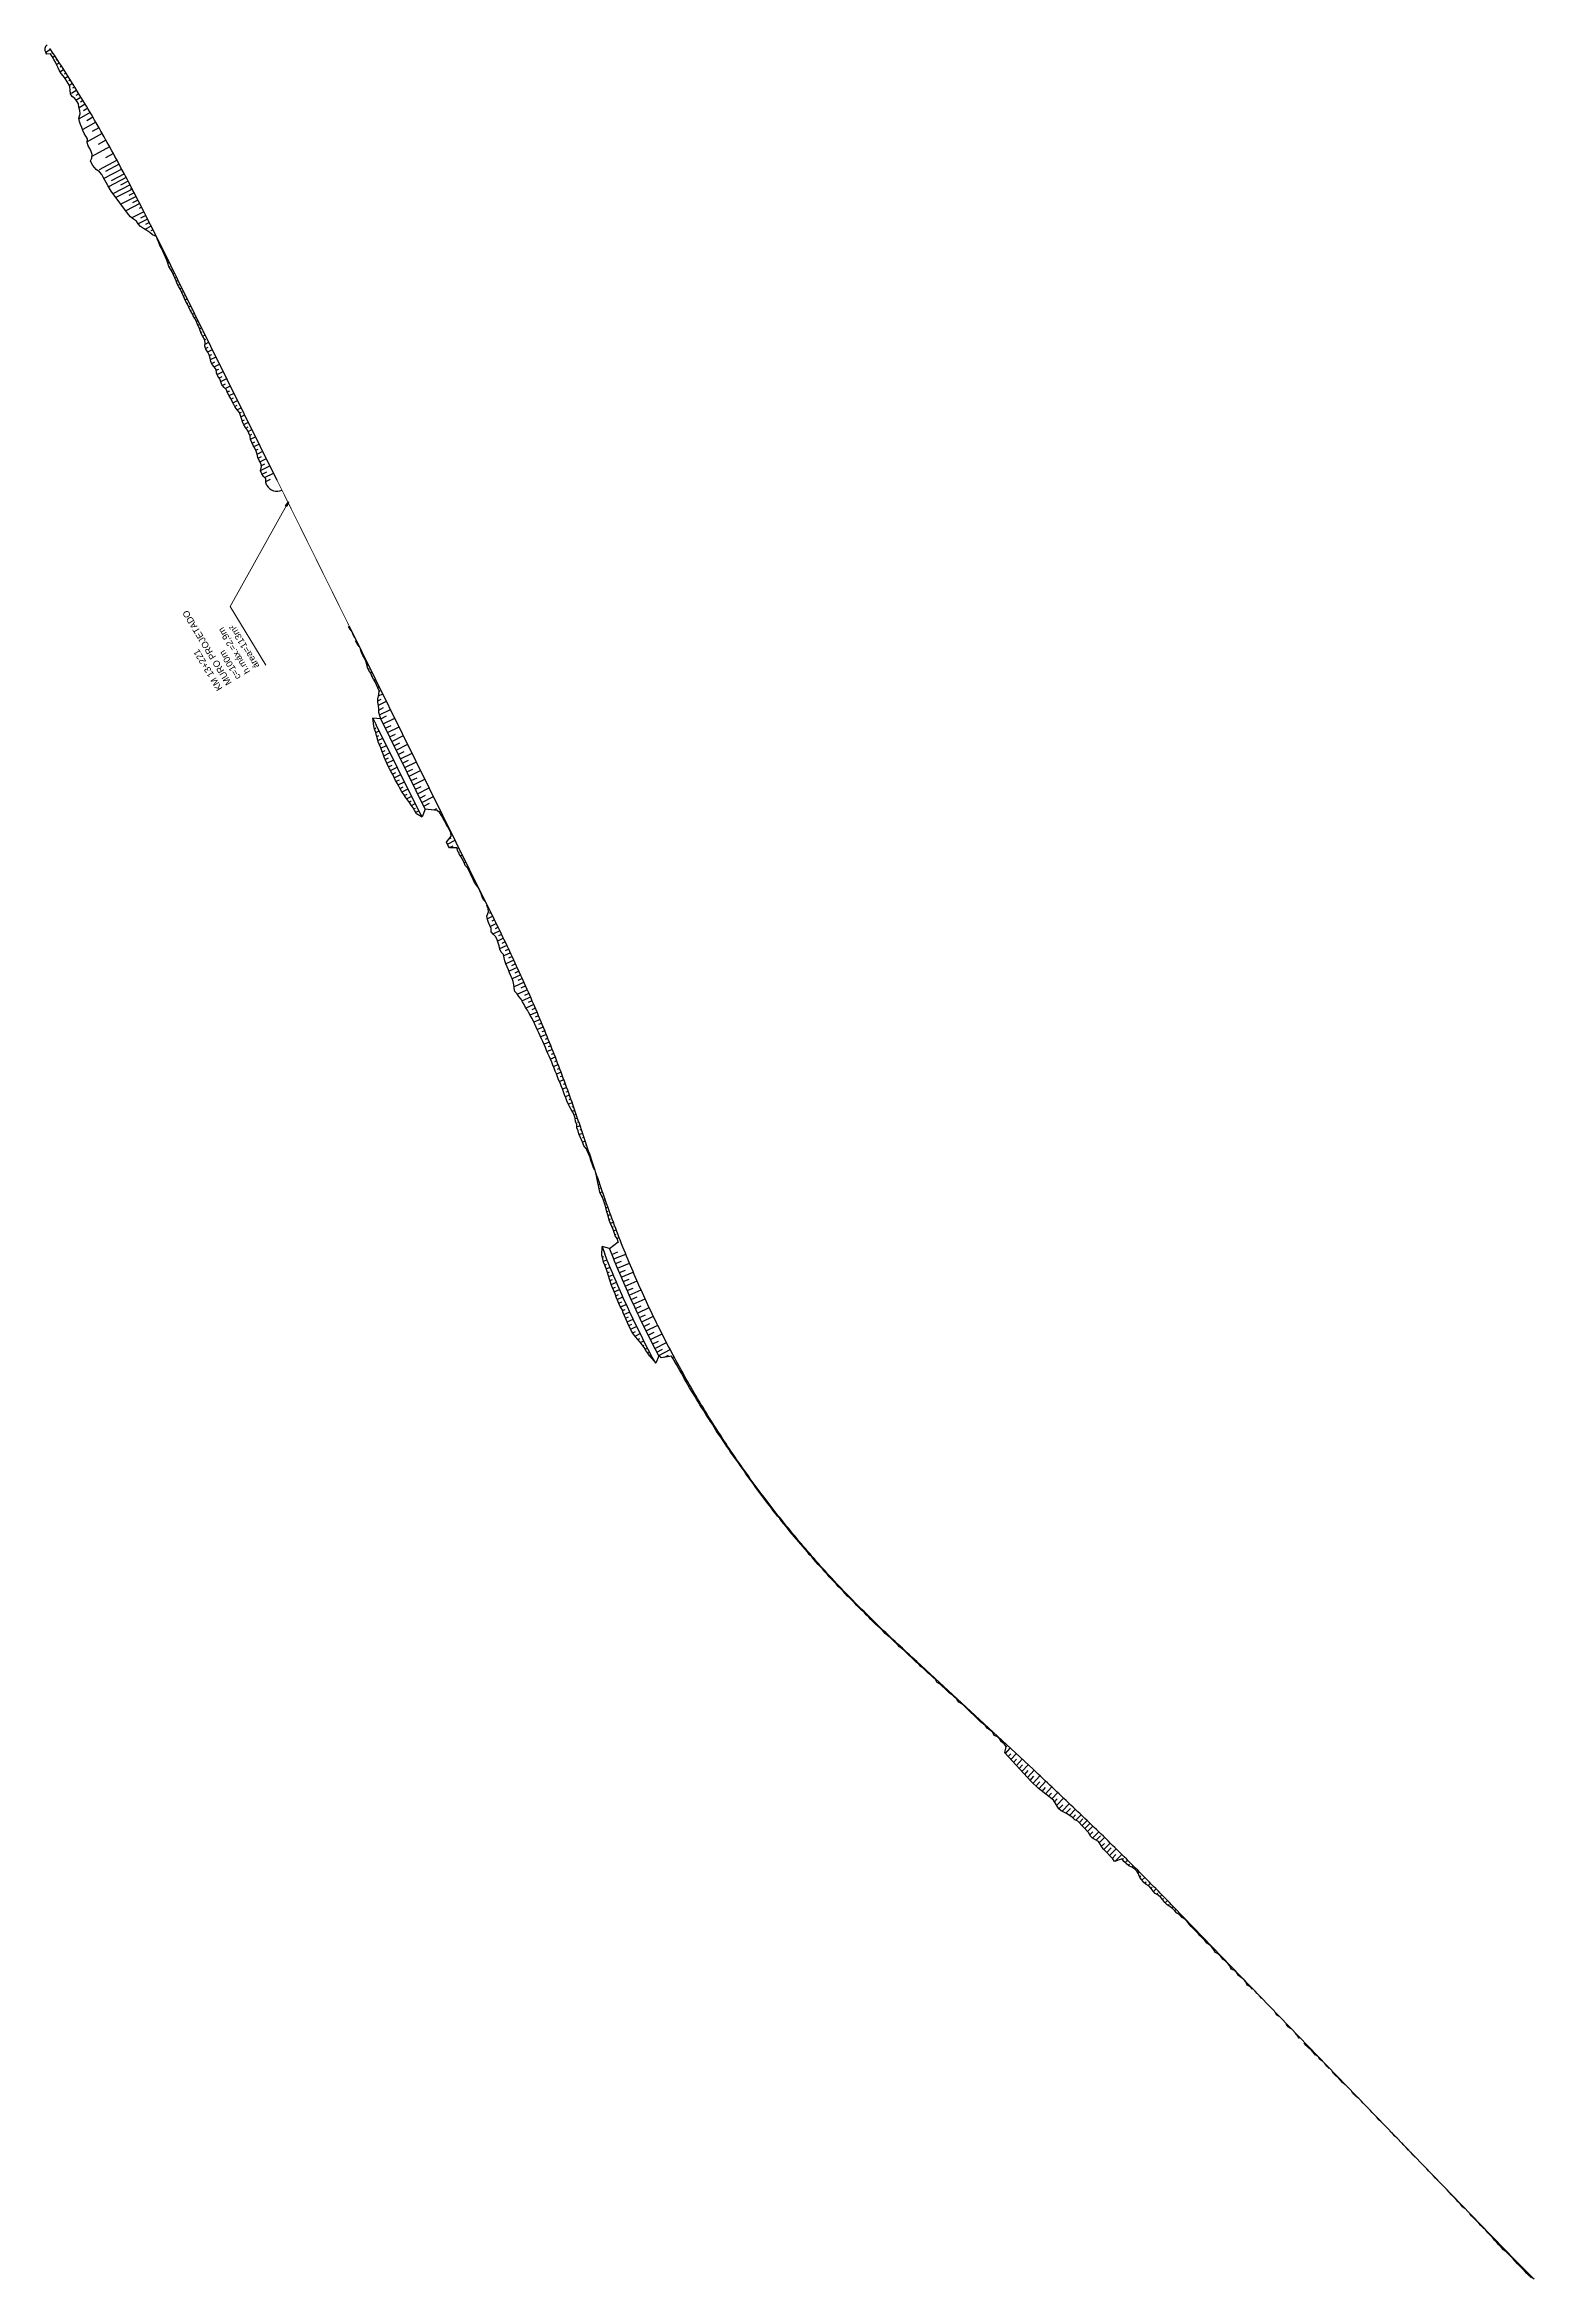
# Model space of a CAD drawing. Header units: metres. Extents: x 288738 to 324331, y 7399322 to 7465117.
# Drawn here: x 322165 to 323083, y 7401146 to 7402523 of the extents above; entities that cross this region are included whole.
import ezdxf

# ---------------------------------------------------------------- set-up
doc = ezdxf.new("R2010")
doc.units = ezdxf.units.M
doc.header["$LTSCALE"] = 10
for name, color, linetype in [('F-HZ-ATERRO-TALUDE', 110, 'Continuous'), ('F-HZ-CORTE-TALUDE', 10, 'Continuous'), ('F-HZ-MUROS', 210, 'Continuous'), ('F-HZ-PIANO-CORTE', 10, 'Continuous'), ('F-HZ-TALUDE', 2, 'Continuous')]:
    doc.layers.add(name, color=color, linetype=linetype)
doc.layers.add('U-HZ-TEXTO-MUROS', color=2, linetype='Continuous', lineweight=0)
doc.styles.add('ARIAL', font='arial.ttf')
doc.styles.add('DIM', font='arial.ttf', dxfattribs={"width": 0.8})
doc.dimstyles.new('U-1_2000', dxfattribs={"dimscale": 2, "dimtxt": 1.5, "dimasz": 0.75, "dimexe": 0.75, "dimexo": 0.75, "dimgap": 0.25, "dimtad": 1, "dimzin": 4, "dimtxsty": 'DIM', "dimblk": 'ARCHTICK', "dimcen": 0.7, "dimdle": 0.75, "dimclrd": 256, "dimclre": 256, "dimclrt": 256, "dimaunit": 1, "dimadec": 3, "dimazin": 2, "dimtfac": 1, "dimtofl": 0, "dimtmove": 0, "dimatfit": 3, "dimldrblk": 'CLOSEDBLANK', "dimfxl": 0, "dimtolj": 1, "dimtzin": 0, "dimlwd": -1, "dimlwe": -1, "dimarcsym": 0})

msp = doc.modelspace()

# ---------------------------------------------------------------- texts
at = {"layer": 'U-HZ-TEXTO-MUROS', "linetype": 'Continuous', "lineweight": -3, "insert": (322297.63, 7402140.279), "char_height": 4, "width": 68.4394, "attachment_point": 7, "rotation": 121.215238, "style": 'ARIAL'}
msp.add_mtext('KM 13+221\\PMURO PROJETADO\\Pc=100m\\Ph.máx.=2,9m\\Párea=113m²', dxfattribs=at)

# ---------------------------------------------------------------- blocks, each defined once
blk = doc.blocks.new('_ArchTick')
at = {"color": 0, "linetype": 'ByBlock', "const_width": 0.15}
blk.add_lwpolyline([(-0.5, -0.5), (0.5, 0.5)], dxfattribs=at)

# ---------------------------------------------------------------- linework, layer by layer
at = {"layer": 'F-HZ-ATERRO-TALUDE', "linetype": 'Continuous', "lineweight": -3}
for p, q in [((322168.581, 7402520.303), (322165.665, 7402518.317)), ((322169.986, 7402518.235), (322169.386, 7402517.83)), ((322171.378, 7402516.159), (322170.122, 7402515.319)), ((322172.766, 7402514.079), (322172.024, 7402513.587)), ((322174.14, 7402511.991), (322172.383, 7402510.836)), ((322175.512, 7402509.901), (322174.507, 7402509.246)), ((322176.87, 7402507.802), (322174.729, 7402506.419)), ((322178.225, 7402505.701), (322177.117, 7402504.991)), ((322179.568, 7402503.592), (322177.53, 7402502.297)), ((322182.233, 7402499.362), (322179.898, 7402497.902)), ((322180.906, 7402501.481), (322179.918, 7402500.858)), ((322184.867, 7402495.112), (322181.497, 7402493.039)), ((322183.556, 7402497.241), (322182.176, 7402496.385)), ((322186.174, 7402492.981), (322184.341, 7402491.862)), ((322187.471, 7402490.844), (322184.258, 7402488.897)), ((322193.07, 7402481.449), (322186.242, 7402477.443)), ((322190.046, 7402486.558), (322186.295, 7402484.319)), ((322188.763, 7402488.703), (322187.204, 7402487.766)), ((322191.562, 7402484.006), (322189.06, 7402482.525)), ((322194.811, 7402478.461), (322191.021, 7402476.258)), ((322196.543, 7402475.467), (322188.55, 7402470.866)), ((322200.503, 7402468.517), (322191.212, 7402463.28)), ((322198.531, 7402471.997), (322194.325, 7402469.601)), ((322202.804, 7402464.411), (322198.026, 7402461.749)), ((322205.085, 7402460.294), (322194.092, 7402454.235)), ((322209.668, 7402452.071), (322198.675, 7402446.012)), ((322207.386, 7402456.188), (322202.609, 7402453.525)), ((322212.547, 7402446.53), (322201.586, 7402440.686)), ((322210.923, 7402449.56), (322202.442, 7402445.007)), ((322215.327, 7402441.285), (322204.44, 7402435.544)), ((322214.158, 7402443.495), (322206.059, 7402439.204)), ((322217.652, 7402436.858), (322207.138, 7402431.362)), ((322216.491, 7402439.072), (322211.737, 7402436.576)), ((322219.17, 7402434.13), (322208.958, 7402428.934)), ((322221.433, 7402429.671), (322212.003, 7402424.873)), ((322223.696, 7402425.213), (322215.033, 7402420.83)), ((322220.302, 7402431.901), (322216.962, 7402430.206)), ((322218.809, 7402434.642), (322217.672, 7402434.05)), ((322222.565, 7402427.442), (322219.225, 7402425.748)), ((322226.242, 7402420.202), (322218.826, 7402416.429)), ((322228.505, 7402415.744), (322222.714, 7402412.814)), ((322224.823, 7402422.981), (322223.357, 7402422.232)), ((322227.373, 7402417.973), (322224.034, 7402416.279)), ((322230.758, 7402411.28), (322226.871, 7402409.323)), ((322229.631, 7402413.512), (322227.211, 7402412.291)), ((322231.88, 7402409.046), (322230.544, 7402408.375)), ((322441.261, 7401985.975), (322438.047, 7401984.394)), ((322440.156, 7401988.218), (322439.254, 7401987.773)), ((322442.363, 7401983.731), (322440.604, 7401982.868)), ((322443.464, 7401981.487), (322439.825, 7401979.705)), ((322445.658, 7401976.994), (322441.67, 7401975.053)), ((322444.561, 7401979.24), (322442.656, 7401978.31)), ((322447.839, 7401972.494), (322444.153, 7401970.715)), ((322446.748, 7401974.744), (322444.82, 7401973.809)), ((322448.922, 7401970.241), (322446.892, 7401969.266)), ((322450.005, 7401967.988), (322445.512, 7401965.839)), ((322452.153, 7401963.473), (322448.1, 7401961.555)), ((322451.079, 7401965.731), (322448.929, 7401964.708)), ((322454.281, 7401958.948), (322449.385, 7401956.661)), ((322453.217, 7401961.211), (322450.989, 7401960.163)), ((322455.334, 7401956.681), (322452.829, 7401955.518)), ((322456.386, 7401954.413), (322451.282, 7401952.061)), ((322458.467, 7401949.867), (322453.156, 7401947.452)), ((322460.528, 7401945.302), (322454.434, 7401942.569)), ((322457.426, 7401952.14), (322454.825, 7401950.949)), ((322459.498, 7401947.584), (322456.642, 7401946.295)), ((322461.555, 7401942.997), (322458.478, 7401941.627)), ((322462.58, 7401940.692), (322456.428, 7401937.972)), ((322464.59, 7401936.114), (322459.448, 7401933.872)), ((322463.586, 7401938.404), (322460.777, 7401937.17)), ((322466.577, 7401931.526), (322461.649, 7401929.408)), ((322465.584, 7401933.82), (322463.058, 7401932.727)), ((322467.559, 7401929.227), (322465.248, 7401928.241)), ((322468.539, 7401926.927), (322464.203, 7401925.09)), ((322470.478, 7401922.318), (322466.517, 7401920.664)), ((322469.51, 7401924.623), (322467.439, 7401923.752)), ((322472.393, 7401917.699), (322468.698, 7401916.179)), ((322471.437, 7401920.01), (322469.523, 7401919.216)), ((322473.34, 7401915.386), (322471.537, 7401914.649)), ((322474.284, 7401913.071), (322470.773, 7401911.647)), ((322476.151, 7401908.432), (322472.833, 7401907.107)), ((322475.219, 7401910.752), (322473.517, 7401910.067)), ((322477.994, 7401903.784), (322474.772, 7401902.517)), ((322477.074, 7401906.109), (322475.432, 7401905.458)), ((322478.905, 7401901.457), (322477.355, 7401900.851)), ((322479.813, 7401899.127), (322476.805, 7401897.961)), ((322481.607, 7401894.46), (322478.684, 7401893.345)), ((322480.712, 7401896.795), (322479.23, 7401896.225)), ((322483.378, 7401889.784), (322480.51, 7401888.707)), ((322482.495, 7401892.123), (322481.051, 7401891.576)), ((322484.254, 7401887.443), (322482.82, 7401886.908)), ((322485.124, 7401885.099), (322482.317, 7401884.061)), ((322486.847, 7401880.405), (322484.227, 7401879.452)), ((322485.988, 7401882.753), (322484.651, 7401882.263)), ((322488.544, 7401875.702), (322485.942, 7401874.77)), ((322487.7, 7401878.055), (322486.371, 7401877.576)), ((322489.384, 7401873.348), (322488.141, 7401872.906)), ((322490.218, 7401870.991), (322487.922, 7401870.18)), ((322491.046, 7401868.632), (322490.026, 7401868.274)), ((322491.869, 7401866.271), (322490.073, 7401865.645)), ((322492.687, 7401863.909), (322491.905, 7401863.638)), ((322493.501, 7401861.545), (322491.981, 7401861.021)), ((322494.311, 7401859.18), (322493.501, 7401858.902)), ((322495.117, 7401856.813), (322493.335, 7401856.205)), ((322496.721, 7401852.078), (322494.701, 7401851.393)), ((322495.921, 7401854.446), (322494.925, 7401854.107)), ((322497.52, 7401849.709), (322496.557, 7401849.383)), ((322498.317, 7401847.339), (322496.617, 7401846.766)), ((322499.113, 7401844.969), (322498.42, 7401844.736)), ((322499.908, 7401842.599), (322498.865, 7401842.248)), ((322500.703, 7401840.229), (322500.361, 7401840.114)), ((322501.497, 7401837.858), (322501.05, 7401837.708)), ((322502.293, 7401835.488), (322502.063, 7401835.411)), ((322503.09, 7401833.119), (322502.694, 7401832.986)), ((322503.887, 7401830.749), (322503.766, 7401830.709)), ((322917.691, 7401316.668), (322917.609, 7401316.589)), ((322919.429, 7401314.871), (322919.306, 7401314.752)), ((322931.592, 7401302.29), (322931.5, 7401302.2)), ((322933.33, 7401300.492), (322933.21, 7401300.376)), ((322935.068, 7401298.695), (322935.004, 7401298.634)), ((322936.805, 7401296.898), (322936.615, 7401296.713)), ((322938.543, 7401295.1), (322938.456, 7401295.016)), ((322940.281, 7401293.303), (322940.191, 7401293.216)), ((322942.019, 7401291.506), (322941.943, 7401291.432)), ((322943.756, 7401289.708), (322943.422, 7401289.385)), ((322945.494, 7401287.911), (322945.291, 7401287.715)), ((322947.232, 7401286.114), (322946.844, 7401285.739)), ((322948.969, 7401284.316), (322948.773, 7401284.127)), ((322950.707, 7401282.519), (322950.292, 7401282.117)), ((322959.395, 7401273.532), (322959.368, 7401273.505)), ((322961.133, 7401271.735), (322961.044, 7401271.649)), ((322962.871, 7401269.937), (322962.792, 7401269.861)), ((322964.609, 7401268.14), (322964.352, 7401267.892)), ((322973.297, 7401259.153), (322973.219, 7401259.078))]:
    msp.add_line(p, q, dxfattribs=at)
at = {"layer": 'F-HZ-CORTE-TALUDE', "linetype": 'Continuous', "lineweight": -3}
for p, q in [((322881.026, 7401353.623), (322881.51, 7401354.091)), ((322882.965, 7401352.02), (322883.106, 7401352.157)), ((322884.749, 7401350.267), (322884.986, 7401350.496)), ((322886.255, 7401348.247), (322886.489, 7401348.473)), ((322888.031, 7401346.486), (322888.461, 7401346.902)), ((322889.907, 7401344.823), (322890.053, 7401344.963)), ((322891.518, 7401342.902), (322891.936, 7401343.307)), ((322893.454, 7401341.297), (322893.564, 7401341.403)), ((322895.226, 7401339.532), (322895.412, 7401339.712)), ((322896.371, 7401337.162), (322896.76, 7401337.539)), ((322898.733, 7401335.968), (322898.887, 7401336.118)), ((322900.307, 7401334.013), (322900.466, 7401334.166)), ((322902.006, 7401332.178), (322902.362, 7401332.523)), ((322904.048, 7401330.675), (322904.074, 7401330.7)), ((322905.677, 7401328.773), (322905.838, 7401328.928)), ((322907.119, 7401326.689), (322907.347, 7401326.91)), ((322909.207, 7401325.231), (322909.313, 7401325.334)), ((322912.519, 7401321.928), (322911.158, 7401323.395)), ((322915.244, 7401319), (322913.866, 7401320.449)), ((322914.434, 7401319.852), (322914.48, 7401319.897)), ((322924.546, 7401308.764), (322924.749, 7401308.961)), ((322954.432, 7401278.544), (322954.493, 7401278.603)), ((322955.958, 7401276.542), (322956.094, 7401276.673))]:
    msp.add_line(p, q, dxfattribs=at)
at = {"layer": 'F-HZ-MUROS', "lineweight": -3, "const_width": 0.5}
msp.add_lwpolyline([(322352.52, 7402165.364), (322308.17, 7402254.992)], dxfattribs=at)
at = {"layer": 'F-HZ-PIANO-CORTE'}
for p, q in [((322234.011, 7402404.72), (322234.026, 7402404.727)), ((322234.917, 7402402.378), (322235.16, 7402402.499)), ((322235.85, 7402400.049), (322236.063, 7402400.156)), ((322237.024, 7402397.842), (322237.391, 7402398.024)), ((322238.063, 7402395.566), (322238.283, 7402395.676)), ((322239.131, 7402393.306), (322239.617, 7402393.547)), ((322240.073, 7402390.983), (322240.401, 7402391.145)), ((322240.846, 7402388.576), (322241.839, 7402389.068)), ((322241.775, 7402386.246), (322242.362, 7402386.537)), ((322243.119, 7402384.123), (322244.058, 7402384.588)), ((322244.225, 7402381.881), (322244.696, 7402382.114)), ((322245.258, 7402379.603), (322246.276, 7402380.106)), ((322246.246, 7402377.302), (322246.815, 7402377.584)), ((322247.206, 7402374.988), (322248.493, 7402375.625)), ((322248.39, 7402372.785), (322248.996, 7402373.084)), ((322249.569, 7402370.579), (322250.711, 7402371.143)), ((322250.641, 7402368.32), (322251.23, 7402368.611)), ((322251.596, 7402366.003), (322252.928, 7402366.662)), ((322252.732, 7402363.776), (322253.384, 7402364.098)), ((322253.797, 7402361.514), (322255.145, 7402362.18)), ((322254.935, 7402359.287), (322255.595, 7402359.613)), ((322256.096, 7402357.072), (322257.362, 7402357.699)), ((322257.297, 7402354.877), (322257.884, 7402355.168)), ((322258.517, 7402352.692), (322259.58, 7402353.217)), ((322259.458, 7402350.368), (322260.073, 7402350.672)), ((322260.524, 7402348.106), (322261.797, 7402348.736)), ((322261.337, 7402345.719), (322262.121, 7402346.107)), ((322262.52, 7402343.515), (322264.014, 7402344.254)), ((322263.618, 7402341.269), (322264.37, 7402341.641)), ((322263.928, 7402338.633), (322266.231, 7402339.773)), ((322264.274, 7402336.015), (322265.807, 7402336.774)), ((322265.525, 7402333.845), (322268.448, 7402335.291)), ((322266.521, 7402331.549), (322268.039, 7402332.3)), ((322267.203, 7402329.097), (322270.666, 7402330.81)), ((322268.022, 7402326.713), (322269.898, 7402327.641)), ((322269.464, 7402324.637), (322272.883, 7402326.328)), ((322270.785, 7402322.501), (322272.388, 7402323.294)), ((322271.358, 7402319.996), (322275.1, 7402321.847)), ((322272.6, 7402317.821), (322274.404, 7402318.713)), ((322273.556, 7402315.504), (322277.317, 7402317.365)), ((322274.493, 7402313.179), (322276.46, 7402314.152)), ((322276.288, 7402311.277), (322279.534, 7402312.884)), ((322277.617, 7402309.146), (322279.13, 7402309.894)), ((322278.675, 7402306.88), (322281.752, 7402308.402)), ((322279.975, 7402304.734), (322281.418, 7402305.448)), ((322281.079, 7402302.491), (322283.969, 7402303.921)), ((322282.226, 7402300.269), (322283.652, 7402300.974)), ((322283.593, 7402298.156), (322286.186, 7402299.439)), ((322285.257, 7402296.19), (322286.276, 7402296.694)), ((322286.001, 7402293.769), (322288.403, 7402294.958)), ((322286.745, 7402291.348), (322288.129, 7402292.033)), ((322287.746, 7402289.054), (322290.621, 7402290.476)), ((322289.044, 7402286.907), (322290.386, 7402287.571)), ((322290.401, 7402284.789), (322292.838, 7402285.995)), ((322291.424, 7402282.506), (322292.685, 7402283.13)), ((322291.967, 7402279.986), (322295.055, 7402281.513)), ((322292.899, 7402277.657), (322294.531, 7402278.465)), ((322294.028, 7402275.426), (322297.272, 7402277.032)), ((322295.104, 7402273.17), (322296.742, 7402273.98)), ((322295.976, 7402270.812), (322299.489, 7402272.55)), ((322296.62, 7402268.341), (322298.609, 7402269.325)), ((322297.708, 7402266.09), (322301.707, 7402268.069)), ((322298.025, 7402260.669), (322303.924, 7402263.587)), ((322298.619, 7402263.752), (322300.717, 7402264.79)), ((322299.064, 7402258.394), (322302.048, 7402259.87)), ((322300.573, 7402256.351), (322306.141, 7402259.106)), ((322301.356, 7402253.949), (322304.303, 7402255.407)), ((322353.238, 7402163.251), (322353.501, 7402163.381)), ((322354.599, 7402161.135), (322354.604, 7402161.137)), ((322355.605, 7402158.844), (322355.718, 7402158.899)), ((322359.893, 7402149.808), (322360.153, 7402149.936)), ((322360.863, 7402147.498), (322361.062, 7402147.597)), ((322361.991, 7402145.267), (322362.37, 7402145.455)), ((322362.982, 7402142.968), (322363.23, 7402143.091)), ((322363.739, 7402140.554), (322364.587, 7402140.973)), ((322364.514, 7402138.148), (322365.105, 7402138.44)), ((322365.859, 7402136.024), (322366.804, 7402136.492)), ((322366.893, 7402133.746), (322367.403, 7402133.999)), ((322368.04, 7402131.525), (322369.021, 7402132.01)), ((322369.194, 7402129.307), (322369.662, 7402129.538)), ((322370.292, 7402127.061), (322371.239, 7402127.529)), ((322370.847, 7402121.756), (322373.456, 7402123.047)), ((322371.24, 7402124.74), (322371.794, 7402125.014)), ((322370.397, 7402118.745), (322372.481, 7402119.776)), ((322370.787, 7402116.148), (322375.673, 7402118.566)), ((322370.993, 7402113.088), (322373.962, 7402114.557)), ((322371.412, 7402110.133), (322378.187, 7402113.485)), ((322372.183, 7402107.726), (322375.739, 7402109.485)), ((322373.682, 7402104.548), (322380.853, 7402108.096)), ((322368.313, 7402101.572), (322369.269, 7402102.045)), ((322369.123, 7402099.184), (322371.333, 7402100.277)), ((322369.76, 7402096.71), (322371.101, 7402097.373)), ((322370.408, 7402094.241), (322373.55, 7402095.796)), ((322371.242, 7402091.865), (322372.951, 7402092.71)), ((322375.013, 7402101.86), (322378.598, 7402103.633)), ((322376.343, 7402099.171), (322383.514, 7402102.718)), ((322377.673, 7402096.482), (322381.259, 7402098.256)), ((322379.004, 7402093.793), (322386.174, 7402097.34)), ((322380.334, 7402091.104), (322383.919, 7402092.878)), ((322372.231, 7402089.565), (322375.767, 7402091.314)), ((322373.162, 7402087.236), (322375.019, 7402088.155)), ((322374.057, 7402084.89), (322377.985, 7402086.833)), ((322374.968, 7402082.551), (322377.031, 7402083.572)), ((322375.982, 7402080.264), (322380.202, 7402082.351)), ((322377.05, 7402078.003), (322379.18, 7402079.057)), ((322381.664, 7402088.415), (322388.835, 7402091.963)), ((322382.995, 7402085.726), (322386.58, 7402087.5)), ((322384.325, 7402083.037), (322391.496, 7402086.585)), ((322385.655, 7402080.348), (322389.241, 7402082.122)), ((322386.986, 7402077.659), (322394.156, 7402081.207)), ((322378.237, 7402075.8), (322382.419, 7402077.87)), ((322379.412, 7402073.593), (322381.47, 7402074.611)), ((322380.466, 7402071.325), (322384.636, 7402073.388)), ((322381.7, 7402069.146), (322383.723, 7402070.147)), ((322382.872, 7402066.937), (322386.853, 7402068.907)), ((322384.1, 7402064.755), (322386.031, 7402065.71)), ((322388.316, 7402074.971), (322391.901, 7402076.744)), ((322389.646, 7402072.282), (322396.817, 7402075.829)), ((322390.977, 7402069.593), (322394.562, 7402071.366)), ((322392.307, 7402066.904), (322399.478, 7402070.451)), ((322393.637, 7402064.215), (322397.223, 7402065.989)), ((322394.968, 7402061.526), (322402.138, 7402065.074)), ((322385.331, 7402062.575), (322389.071, 7402064.425)), ((322386.726, 7402060.476), (322388.453, 7402061.33)), ((322388.177, 7402058.405), (322391.288, 7402059.944)), ((322389.672, 7402056.355), (322391.034, 7402057.029)), ((322391.075, 7402054.26), (322393.505, 7402055.462)), ((322392.52, 7402052.186), (322393.567, 7402052.703)), ((322396.298, 7402058.837), (322399.883, 7402060.611)), ((322397.628, 7402056.148), (322404.799, 7402059.696)), ((322398.737, 7402053.907), (322402.322, 7402055.681)), ((322405.597, 7402051.737), (322406.858, 7402052.361)), ((322393.878, 7402050.068), (322395.722, 7402050.981)), ((322408.148, 7402050.21), (322409.228, 7402050.744)), ((322409.682, 7402048.179), (322410.009, 7402048.341)), ((322410.86, 7402045.973), (322411.445, 7402046.262)), ((322412.043, 7402043.769), (322412.298, 7402043.895)), ((322413.286, 7402041.595), (322413.662, 7402041.781)), ((322414.459, 7402039.386), (322414.615, 7402039.463)), ((322413.303, 7402030.446), (322418.097, 7402032.818)), ((322414.339, 7402033.748), (322415.664, 7402034.403)), ((322414.574, 7402028.286), (322416.89, 7402029.431)), ((322415.402, 7402037.063), (322415.88, 7402037.299)), ((322419.201, 7402027.785), (322420.314, 7402028.336)), ((322420.059, 7402025.421), (322420.741, 7402025.758)), ((322421.327, 7402023.259), (322422.531, 7402023.855)), ((322422.584, 7402021.092), (322423.112, 7402021.353)), ((322423.697, 7402018.853), (322424.748, 7402019.373)), ((322424.842, 7402016.63), (322425.349, 7402016.881)), ((322426.351, 7402014.587), (322426.966, 7402014.892)), ((322427.433, 7402012.334), (322427.754, 7402012.492)), ((322428.439, 7402010.042), (322429.183, 7402010.41)), ((322429.619, 7402007.837), (322429.955, 7402008.003)), ((322430.826, 7402005.645), (322431.4, 7402005.929)), ((322432.351, 7402003.61), (322432.43, 7402003.649)), ((322433.526, 7402001.402), (322433.617, 7402001.447)), ((322434.424, 7401999.057), (322434.575, 7401999.132)), ((322435.268, 7401996.685), (322435.834, 7401996.966)), ((322436.878, 7401994.693), (322436.911, 7401994.709)), ((322505.351, 7401825.553), (322505.615, 7401825.643)), ((322505.801, 7401823.065), (322506.111, 7401823.171)), ((322506.308, 7401820.596), (322507.229, 7401820.91)), ((322506.897, 7401818.153), (322507.469, 7401818.349)), ((322507.418, 7401815.685), (322508.858, 7401816.183)), ((322508.426, 7401813.386), (322509.053, 7401813.604)), ((322509.496, 7401811.108), (322510.507, 7401811.463)), ((322510.21, 7401808.707), (322510.774, 7401808.906)), ((322510.916, 7401806.301), (322512.176, 7401806.75)), ((322511.567, 7401803.874), (322512.294, 7401804.135)), ((322512.272, 7401801.465), (322513.872, 7401802.046)), ((322512.958, 7401799.048), (322513.845, 7401799.373)), ((322513.848, 7401796.704), (322515.597, 7401797.353)), ((322514.792, 7401794.381), (322515.632, 7401794.696)), ((322515.738, 7401792.059), (322517.354, 7401792.672)), ((322516.575, 7401789.695), (322517.411, 7401790.016)), ((322508.832, 7401775.85), (322509.786, 7401776.233)), ((322514.669, 7401777.568), (322518.38, 7401779.06)), ((322515.808, 7401774.753), (322523.217, 7401777.772)), ((322517.802, 7401787.482), (322519.146, 7401788.004)), ((322517.89, 7401784.825), (322518.972, 7401785.25)), ((322509.452, 7401773.396), (322511.676, 7401774.297)), ((322510.213, 7401770.996), (322511.416, 7401771.489)), ((322511.167, 7401768.675), (322513.572, 7401769.671)), ((322511.934, 7401766.276), (322513.234, 7401766.819)), ((322512.703, 7401763.875), (322515.502, 7401765.059)), ((322513.513, 7401761.49), (322514.997, 7401762.124)), ((322516.96, 7401771.944), (322520.658, 7401773.47)), ((322518.125, 7401769.14), (322525.506, 7401772.226)), ((322519.303, 7401766.342), (322522.986, 7401767.901)), ((322520.493, 7401763.549), (322527.845, 7401766.701)), ((322521.695, 7401760.761), (322525.365, 7401762.354)), ((322514.301, 7401759.094), (322517.466, 7401760.46)), ((322515.194, 7401756.742), (322516.827, 7401757.455)), ((322516.179, 7401754.43), (322519.465, 7401755.877)), ((322517.081, 7401752.081), (322518.779, 7401752.836)), ((322517.972, 7401749.725), (322521.497, 7401751.309)), ((322518.928, 7401747.398), (322520.727, 7401748.214)), ((322522.91, 7401757.978), (322530.234, 7401761.197)), ((322524.139, 7401755.202), (322527.793, 7401756.828)), ((322525.378, 7401752.43), (322532.673, 7401755.715)), ((322526.632, 7401749.665), (322530.272, 7401751.324)), ((322527.896, 7401746.905), (322535.161, 7401750.255)), ((322520.047, 7401745.145), (322523.563, 7401746.756)), ((322521.183, 7401742.9), (322522.896, 7401743.692)), ((322522.09, 7401740.549), (322525.663, 7401742.218)), ((322523.131, 7401738.259), (322524.928, 7401739.107)), ((322524.18, 7401735.974), (322527.795, 7401737.696)), ((322525.164, 7401733.657), (322527.019, 7401734.549)), ((322529.175, 7401744.151), (322532.8, 7401745.842)), ((322530.465, 7401741.402), (322537.699, 7401744.818)), ((322531.768, 7401738.66), (322535.377, 7401740.384)), ((322533.082, 7401735.923), (322540.285, 7401739.404)), ((322534.41, 7401733.193), (322538.004, 7401734.95)), ((322526.225, 7401731.376), (322529.962, 7401733.19)), ((322527.458, 7401729.179), (322529.258, 7401730.061)), ((322529.004, 7401727.138), (322532.162, 7401728.699)), ((322530.696, 7401725.174), (322531.985, 7401725.817)), ((322532.303, 7401723.172), (322534.395, 7401724.226)), ((322533.798, 7401721.118), (322534.661, 7401721.556)), ((322535.75, 7401730.468), (322542.921, 7401734.014)), ((322537.102, 7401727.75), (322540.679, 7401729.539)), ((322538.466, 7401725.037), (322545.605, 7401728.648)), ((322539.842, 7401722.331), (322543.404, 7401724.153)), ((322541.231, 7401719.631), (322548.337, 7401723.306)), ((322535.238, 7401719.039), (322536.661, 7401719.769)), ((322536.662, 7401716.954), (322537.234, 7401717.25)), ((322538.055, 7401714.856), (322538.959, 7401715.328)), ((322542.398, 7401717.386), (322545.944, 7401719.237)), ((322543.558, 7401715.137), (322550.651, 7401718.874)), ((322547.203, 7401714.209), (322549.511, 7401715.437)), ((322552.048, 7401713.95), (322552.998, 7401714.459)), ((322553.298, 7401711.779), (322553.741, 7401712.018)), ((322554.537, 7401709.602), (322555.378, 7401710.062)), ((322555.73, 7401707.401), (322556.155, 7401707.636)), ((322557.018, 7401705.253), (322557.792, 7401705.683)), ((322558.231, 7401703.063), (322558.621, 7401703.282)), ((322559.409, 7401700.853), (322560.237, 7401701.322)), ((322560.685, 7401698.699), (322561.079, 7401698.924)), ((322561.936, 7401696.531), (322562.717, 7401696.98)), ((322563.206, 7401694.373), (322563.587, 7401694.595)), ((322564.492, 7401692.225), (322565.228, 7401692.657)), ((322565.78, 7401690.079), (322566.138, 7401690.29)), ((322567.09, 7401687.946), (322567.773, 7401688.352)), ((322568.413, 7401685.82), (322568.735, 7401686.014)), ((322569.692, 7401683.669), (322570.349, 7401684.067)), ((322571.073, 7401681.58), (322571.361, 7401681.756)), ((322572.361, 7401679.434), (322572.958, 7401679.802)), ((322573.677, 7401677.305), (322573.976, 7401677.491)), ((322575.052, 7401675.214), (322575.599, 7401675.556)), ((322576.445, 7401673.133), (322576.688, 7401673.287)), ((322577.745, 7401670.995), (322578.271, 7401671.33)), ((322579.047, 7401668.857), (322579.333, 7401669.041)), ((322580.468, 7401666.796), (322580.976, 7401667.125)), ((322581.895, 7401664.739), (322582.117, 7401664.885)), ((322583.312, 7401662.677), (322583.711, 7401662.94)), ((322584.689, 7401660.588), (322584.89, 7401660.721)), ((322586.07, 7401658.502), (322586.479, 7401658.776)), ((322587.465, 7401656.425), (322587.67, 7401656.563)), ((322588.832, 7401654.329), (322589.278, 7401654.632)), ((322590.315, 7401652.312), (322590.502, 7401652.44)), ((322591.799, 7401650.297), (322592.108, 7401650.511)), ((322593.255, 7401648.263), (322593.395, 7401648.36)), ((322594.704, 7401646.224), (322594.969, 7401646.41)), ((322596.152, 7401644.184), (322596.281, 7401644.276)), ((322597.408, 7401642.008), (322597.86, 7401642.331)), ((322598.934, 7401640.023), (322599.126, 7401640.162)), ((322600.433, 7401638.02), (322600.783, 7401638.274)), ((322601.919, 7401636.007), (322602.087, 7401636.13)), ((322603.307, 7401633.923), (322603.735, 7401634.239)), ((322604.918, 7401632.002), (322605.07, 7401632.116)), ((322606.426, 7401630.007), (322606.719, 7401630.226)), ((322607.882, 7401627.972), (322608.052, 7401628.1)), ((322609.258, 7401625.875), (322609.731, 7401626.236)), ((322610.916, 7401623.994), (322611.083, 7401624.122)), ((322612.43, 7401622.002), (322612.775, 7401622.269)), ((322613.901, 7401619.977), (322614.104, 7401620.136)), ((322615.467, 7401618.026), (322615.848, 7401618.325)), ((322617.002, 7401616.05), (322617.199, 7401616.205)), ((322618.623, 7401614.143), (322618.951, 7401614.404)), ((322620.137, 7401612.15), (322620.325, 7401612.301)), ((322621.735, 7401610.225), (322622.083, 7401610.507)), ((322623.324, 7401608.293), (322623.492, 7401608.43)), ((322624.832, 7401606.294), (322625.244, 7401606.633)), ((322626.473, 7401604.405), (322626.655, 7401604.555)), ((322628.094, 7401602.498), (322628.435, 7401602.783)), ((322629.765, 7401600.635), (322629.903, 7401600.751)), ((322631.348, 7401598.698), (322631.654, 7401598.957)), ((322633.003, 7401596.822), (322633.139, 7401596.938)), ((322634.604, 7401594.9), (322634.902, 7401595.156)), ((322636.138, 7401592.918), (322636.337, 7401593.091)), ((322637.879, 7401591.117), (322638.178, 7401591.379)), ((322639.492, 7401589.205), (322639.66, 7401589.352)), ((322641.12, 7401587.305), (322641.484, 7401587.628)), ((322642.809, 7401585.459), (322642.978, 7401585.61)), ((322644.511, 7401583.625), (322644.817, 7401583.9)), ((322646.171, 7401581.753), (322646.333, 7401581.9)), ((322647.85, 7401579.899), (322648.178, 7401580.199)), ((322649.54, 7401578.054), (322649.704, 7401578.206)), ((322651.251, 7401576.229), (322651.567, 7401576.523)), ((322652.926, 7401574.37), (322653.099, 7401574.532)), ((322654.586, 7401572.498), (322654.983, 7401572.872)), ((322656.423, 7401570.791), (322656.563, 7401570.924)), ((322658.117, 7401568.95), (322658.427, 7401569.247)), ((322659.8, 7401567.097), (322659.979, 7401567.271)), ((322661.608, 7401565.366), (322661.898, 7401565.648)), ((322663.392, 7401563.612), (322663.518, 7401563.736)), ((322665.121, 7401561.804), (322665.397, 7401562.076)), ((322666.906, 7401560.051), (322667.031, 7401560.175)), ((322668.649, 7401558.256), (322668.921, 7401558.529)), ((322670.479, 7401556.55), (322670.587, 7401556.658)), ((322672.238, 7401554.772), (322672.473, 7401555.011)), ((322673.921, 7401552.915), (322674.09, 7401553.088)), ((322675.717, 7401551.173), (322676.05, 7401551.517)), ((322677.521, 7401549.44), (322677.684, 7401549.61)), ((322679.36, 7401547.745), (322679.651, 7401548.047)), ((322681.219, 7401546.07), (322681.339, 7401546.195)), ((322682.879, 7401544.186), (322683.27, 7401544.597)), ((322684.725, 7401542.498), (322684.905, 7401542.689)), ((322686.689, 7401540.935), (322686.905, 7401541.165)), ((322688.468, 7401539.177), (322688.598, 7401539.315)), ((322690.35, 7401537.528), (322690.554, 7401537.746)), ((322692.059, 7401535.694), (322692.22, 7401535.867)), ((322694, 7401534.11), (322694.212, 7401534.337)), ((322695.846, 7401532.423), (322695.945, 7401532.529)), ((322697.566, 7401530.601), (322697.876, 7401530.935)), ((322699.48, 7401528.988), (322699.595, 7401529.112)), ((322701.315, 7401527.29), (322701.543, 7401527.537)), ((322703.127, 7401525.568), (322703.252, 7401525.703)), ((322704.894, 7401523.796), (322705.211, 7401524.139)), ((322706.849, 7401522.228), (322706.947, 7401522.334)), ((322708.667, 7401520.512), (322708.879, 7401520.741)), ((322710.452, 7401518.76), (322710.583, 7401518.901)), ((322712.369, 7401517.151), (322712.547, 7401517.343)), ((322714.184, 7401515.431), (322714.283, 7401515.538)), ((322715.764, 7401513.458), (322716.215, 7401513.945)), ((322717.807, 7401511.985), (322717.928, 7401512.115)), ((322719.583, 7401510.224), (322719.883, 7401510.547)), ((322721.472, 7401508.584), (322721.595, 7401508.716)), ((322723.274, 7401506.85), (322723.551, 7401507.149)), ((322725.248, 7401505.302), (322725.316, 7401505.376)), ((322727.082, 7401503.603), (322727.219, 7401503.751)), ((322728.614, 7401501.578), (322728.834, 7401501.815)), ((322730.747, 7401500.202), (322730.887, 7401500.353)), ((322732.577, 7401498.498), (322732.649, 7401498.576)), ((322734.372, 7401496.758), (322734.555, 7401496.955)), ((322736.165, 7401495.015), (322736.277, 7401495.136)), ((322737.98, 7401493.295), (322738.223, 7401493.557)), ((322739.771, 7401491.549), (322739.914, 7401491.704)), ((322741.554, 7401489.796), (322741.891, 7401490.159)), ((322743.528, 7401488.248), (322743.627, 7401488.354)), ((322745.37, 7401486.557), (322745.559, 7401486.762)), ((322747.117, 7401484.765), (322747.255, 7401484.914)), ((322749.114, 7401483.242), (322749.227, 7401483.364)), ((322750.498, 7401481.057), (322750.779, 7401481.361)), ((322752.741, 7401479.8), (322752.895, 7401479.966)), ((322754.372, 7401477.882), (322754.551, 7401478.074)), ((322756.188, 7401476.163), (322756.563, 7401476.568)), ((322757.24, 7401469.941), (322760.231, 7401473.17)), ((322757.701, 7401474.118), (322758.049, 7401474.493)), ((322758.942, 7401468.1), (322760.53, 7401469.814)), ((322760.645, 7401466.259), (322763.899, 7401469.772)), ((322762.348, 7401464.419), (322764.12, 7401466.332)), ((322764.05, 7401462.578), (322767.567, 7401466.374)), ((322765.753, 7401460.737), (322767.709, 7401462.849)), ((322767.456, 7401458.896), (322771.235, 7401462.976)), ((322769.158, 7401457.056), (322771.299, 7401459.366)), ((322770.861, 7401455.215), (322774.903, 7401459.578)), ((322772.563, 7401453.374), (322774.889, 7401455.884)), ((322774.311, 7401451.582), (322778.568, 7401456.177)), ((322776.086, 7401449.819), (322778.478, 7401452.401)), ((322777.911, 7401448.111), (322782.225, 7401452.767)), ((322779.908, 7401446.595), (322782.066, 7401448.92)), ((322781.903, 7401445.081), (322785.874, 7401449.349)), ((322783.898, 7401443.567), (322785.649, 7401445.444)), ((322785.894, 7401442.052), (322789.515, 7401445.923)), ((322787.581, 7401440.207), (322789.233, 7401441.968)), ((322788.899, 7401437.971), (322793.149, 7401442.488)), ((322790.258, 7401435.781), (322792.611, 7401438.274)), ((322792.261, 7401434.274), (322796.775, 7401439.045)), ((322794.566, 7401433.085), (322797.316, 7401435.984)), ((322796.71, 7401431.723), (322800.392, 7401435.593)), ((322798.752, 7401430.253), (322800.475, 7401432.059)), ((322800.758, 7401428.743), (322804.002, 7401432.133)), ((322802.845, 7401427.317), (322805.048, 7401429.613)), ((322804.551, 7401425.493), (322807.604, 7401428.665)), ((322806.257, 7401423.67), (322809.248, 7401426.769)), ((322807.963, 7401421.846), (322811.197, 7401425.189)), ((322809.339, 7401419.684), (322811.165, 7401421.566)), ((322810.886, 7401417.7), (322814.783, 7401421.704)), ((322813.149, 7401416.45), (322815.902, 7401419.271)), ((322815.113, 7401414.893), (322818.36, 7401418.211)), ((322816.384, 7401412.628), (322818.265, 7401414.545)), ((322817.99, 7401410.706), (322821.93, 7401414.71)), ((322819.695, 7401408.885), (322822.461, 7401411.689)), ((322821.399, 7401407.065), (322825.491, 7401411.201)), ((322823.104, 7401405.245), (322825.438, 7401407.597)), ((322824.707, 7401403.324), (322829.045, 7401407.683)), ((322829.486, 7401404.586), (322830.152, 7401405.254)), ((322831.081, 7401402.649), (322832.59, 7401404.157)), ((322832.982, 7401401.018), (322833.671, 7401401.705)), ((322835.367, 7401399.868), (322836.127, 7401400.623)), ((322837.349, 7401398.315), (322837.621, 7401398.584)), ((322838.938, 7401396.372), (322839.656, 7401397.081)), ((322839.991, 7401393.901), (322840.704, 7401394.604)), ((322841.43, 7401391.815), (322843.177, 7401393.531)), ((322843.073, 7401389.929), (322844.004, 7401390.841)), ((322845.179, 7401388.497), (322846.69, 7401389.973)), ((322847.015, 7401386.799), (322847.729, 7401387.495)), ((322848.571, 7401384.829), (322850.194, 7401386.406)), ((322850.397, 7401383.122), (322851.17, 7401383.871)), ((322852.465, 7401381.647), (322853.69, 7401382.832)), ((322854.197, 7401379.845), (322854.816, 7401380.443)), ((322855.816, 7401377.933), (322857.178, 7401379.25)), ((322857.698, 7401376.275), (322858.308, 7401376.865)), ((322859.75, 7401374.781), (322860.658, 7401375.659)), ((322861.651, 7401373.142), (322862.023, 7401373.502)), ((322863.281, 7401371.241), (322864.133, 7401372.064)), ((322865.362, 7401369.775), (322865.617, 7401370.021)), ((322867.246, 7401368.119), (322867.609, 7401368.47)), ((322869.129, 7401366.463), (322869.238, 7401366.567)), ((322870.674, 7401364.479), (322871.084, 7401364.875)), ((322872.44, 7401362.708), (322872.631, 7401362.893)), ((322874.134, 7401360.869), (322874.559, 7401361.28)), ((322875.891, 7401359.09), (322876.094, 7401359.286)), ((322877.595, 7401357.26), (322878.035, 7401357.686)), ((322879.369, 7401355.499), (322879.571, 7401355.694)), ((322968.305, 7401264.138), (322968.395, 7401264.224)), ((322977.069, 7401255.224), (322977.076, 7401255.231)), ((322978.787, 7401253.407), (322978.821, 7401253.44)), ((322982.278, 7401249.827), (322982.296, 7401249.845)), ((322983.997, 7401248.012), (322984.015, 7401248.03)), ((322985.694, 7401246.176), (322985.772, 7401246.251)), ((322987.41, 7401244.357), (322987.46, 7401244.405)), ((322996.159, 7401235.429), (322996.198, 7401235.466)), ((322997.866, 7401233.601), (322997.901, 7401233.635)), ((322999.646, 7401231.845), (322999.673, 7401231.872)), ((323008.272, 7401222.797), (323008.317, 7401222.841)), ((323015.288, 7401215.672), (323015.3, 7401215.684)), ((323017.041, 7401213.89), (323017.05, 7401213.898)), ((323018.742, 7401212.056), (323018.765, 7401212.078)), ((323020.44, 7401210.219), (323020.525, 7401210.304)), ((323022.144, 7401208.388), (323022.204, 7401208.447)), ((323023.926, 7401206.634), (323024.001, 7401206.709)), ((323025.711, 7401204.884), (323025.725, 7401204.898)), ((323027.433, 7401203.071), (323027.476, 7401203.114)), ((323029.162, 7401201.265), (323029.188, 7401201.291)), ((323030.89, 7401199.457), (323030.952, 7401199.52)), ((323032.592, 7401197.623), (323032.641, 7401197.673)), ((323034.354, 7401195.85), (323034.427, 7401195.925)), ((323036.065, 7401194.025), (323036.115, 7401194.077)), ((323037.731, 7401192.154), (323037.902, 7401192.33)), ((323039.404, 7401190.289), (323039.522, 7401190.411)), ((323044.706, 7401184.987), (323044.853, 7401185.141)), ((323046.419, 7401183.164), (323046.505, 7401183.254)), ((323048.117, 7401181.324), (323048.328, 7401181.546)), ((323049.833, 7401179.502), (323049.949, 7401179.626)), ((323051.593, 7401177.728), (323051.804, 7401177.952)), ((323053.398, 7401176.001), (323053.47, 7401176.078)), ((323055.062, 7401174.125), (323055.279, 7401174.357)), ((323056.774, 7401172.299), (323056.896, 7401172.429)), ((323058.447, 7401170.431), (323058.755, 7401170.762)), ((323060.129, 7401168.572), (323060.311, 7401168.769)), ((323061.806, 7401166.706), (323062.232, 7401167.17)), ((323063.546, 7401164.908), (323063.759, 7401165.142)), ((323065.346, 7401163.177), (323065.715, 7401163.582)), ((323067.197, 7401161.501), (323067.328, 7401161.646)), ((323068.935, 7401159.703), (323069.206, 7401160.003)), ((323070.66, 7401157.887), (323070.808, 7401158.052)), ((323072.387, 7401156.074), (323072.708, 7401156.434)), ((323074.085, 7401154.228), (323074.274, 7401154.441)), ((323075.816, 7401152.418), (323076.223, 7401152.878)), ((323077.541, 7401150.599), (323077.764, 7401150.853)), ((323079.299, 7401148.817), (323079.755, 7401149.339)), ((323080.987, 7401146.954), (323081.257, 7401147.265))]:
    msp.add_line(p, q, dxfattribs=at)
at = {"layer": 'F-HZ-TALUDE'}
for p, q in [((322372.228, 7402107.594), (322367.407, 7402108.052)), ((322367.407, 7402108.052), (322369.488, 7402104.006))]:
    msp.add_line(p, q, dxfattribs=at)
at = {"layer": 'F-HZ-TALUDE', "linetype": 'Continuous', "lineweight": 30}
for p, q in [((322399.68, 7402052.002), (322372.228, 7402107.594)), ((322396.095, 7402050.228), (322369.488, 7402104.006)), ((322969.547, 7401263.006), (322968.066, 7401264.356))]:
    msp.add_line(p, q, dxfattribs=at)
for points in [[(322308.358, 7402254.624), (322247.21, 7402378.218), (322246.323, 7402380.011), (322245.437, 7402381.803), (322244.55, 7402383.594), (322242.777, 7402387.175), (322241.89, 7402388.964), (322241.003, 7402390.753), (322240.117, 7402392.541), (322238.341, 7402396.114), (322237.453, 7402397.9), (322235.675, 7402401.468), (322234.784, 7402403.25), (322233.893, 7402405.031), (322233.002, 7402406.812), (322231.215, 7402410.37), (322230.32, 7402412.147), (322228.528, 7402415.697), (322227.629, 7402417.47), (322226.729, 7402419.242), (322225.829, 7402421.013), (322224.022, 7402424.55), (322223.116, 7402426.316), (322221.3, 7402429.844), (322220.387, 7402431.605), (322219.475, 7402433.365), (322218.56, 7402435.124), (322216.724, 7402438.635), (322215.802, 7402440.388), (322214.878, 7402442.139), (322213.954, 7402443.889), (322212.093, 7402447.381), (322211.16, 7402449.125), (322209.287, 7402452.606), (322208.343, 7402454.342), (322207.399, 7402456.077), (322206.454, 7402457.811), (322204.55, 7402461.27), (322203.594, 7402462.995), (322202.634, 7402464.718), (322201.675, 7402466.441), (322199.738, 7402469.875), (322198.766, 7402471.589), (322196.811, 7402475.008), (322195.827, 7402476.713), (322194.84, 7402478.416), (322193.853, 7402480.118), (322191.859, 7402483.508), (322190.858, 7402485.2), (322188.844, 7402488.574), (322187.828, 7402490.256), (322186.81, 7402491.935), (322185.791, 7402493.613), (322183.733, 7402496.954), (322182.698, 7402498.62), (322180.616, 7402501.944), (322179.565, 7402503.598), (322178.513, 7402505.25), (322177.458, 7402506.901), (322175.327, 7402510.187), (322174.255, 7402511.824), (322172.099, 7402515.09), (322171.009, 7402516.714), (322169.918, 7402518.336), (322168.826, 7402519.956), (322168.158, 7402520.935)], [(322198.914, 7402444.776), (322196.762, 7402446.215), (322194.725, 7402448.689), (322193.937, 7402450.152), (322193.255, 7402451.7), (322194.21, 7402453.329), (322194.267, 7402455.587), (322193.621, 7402457.459), (322192.816, 7402459.242), (322191.823, 7402460.92), (322191.325, 7402462.875), (322191.526, 7402465.227), (322190.492, 7402466.882), (322189.431, 7402468.52), (322188.531, 7402470.249), (322187.96, 7402472.168), (322187.195, 7402473.974), (322186.52, 7402475.835), (322186.088, 7402477.838), (322186.862, 7402480.557), (322186.706, 7402482.733), (322186.089, 7402484.64), (322185.875, 7402486.79), (322184.822, 7402488.438), (322183.548, 7402489.951), (322181.99, 7402491.287), (322180.977, 7402492.954), (322180.743, 7402495.103), (322180.464, 7402497.228), (322179.682, 7402499.044), (322178.719, 7402500.746), (322177.699, 7402502.412), (322176.484, 7402503.953), (322175.197, 7402505.446), (322174.224, 7402507.139), (322173.333, 7402508.887), (322172.49, 7402510.666), (322171.765, 7402512.524), (322170.617, 7402514.103), (322169.746, 7402515.867), (322168.712, 7402517.522), (322166.352, 7402517.32), (322165.665, 7402518.317)], [(322205.93, 7402432.973), (322203.961, 7402436.372), (322201.125, 7402441.522), (322200.226, 7402443.261), (322198.914, 7402444.776)], [(322233.893, 7402405.031), (322231.551, 7402406.085), (322229.792, 7402407.428), (322228.006, 7402408.756), (322225.905, 7402409.922), (322224.037, 7402411.202), (322222.756, 7402412.777), (322221.577, 7402414.402), (322219.837, 7402415.74), (322217.996, 7402417.023), (322216.714, 7402418.588), (322205.93, 7402432.973)], [(322302.018, 7402251.487), (322301.352, 7402253.27), (322301.366, 7402255.509), (322299.933, 7402257.031), (322298.851, 7402258.727), (322297.985, 7402260.53), (322298.739, 7402263.134), (322298.343, 7402265.17), (322297.194, 7402266.833), (322296.48, 7402268.711), (322296.011, 7402270.71), (322295.361, 7402272.62), (322294.512, 7402274.432), (322293.636, 7402276.23), (322292.719, 7402278.007), (322291.986, 7402279.876), (322291.64, 7402281.936), (322290.928, 7402283.815), (322289.975, 7402285.575), (322288.815, 7402287.233), (322287.794, 7402288.959), (322286.896, 7402290.746), (322286.398, 7402292.731), (322285.68, 7402294.607), (322285.153, 7402296.578), (322283.654, 7402298.068), (322282.501, 7402299.729), (322281.592, 7402301.511), (322280.665, 7402303.283), (322279.806, 7402305.089), (322278.721, 7402306.784), (322277.844, 7402308.581), (322277.095, 7402310.443), (322275.635, 7402311.952), (322274.213, 7402313.479), (322273.589, 7402315.402), (322272.971, 7402317.328), (322271.749, 7402318.954), (322271.043, 7402320.837), (322270.721, 7402322.909), (322269.531, 7402324.551), (322268.279, 7402326.163), (322267.43, 7402327.975), (322267.019, 7402330.003), (322266.4, 7402331.928), (322265.585, 7402333.756), (322264.451, 7402335.426), (322263.867, 7402337.369), (322263.978, 7402339.655), (322263.529, 7402341.664), (322262.576, 7402343.424), (322261.523, 7402345.135), (322260.909, 7402347.062), (322260.213, 7402348.949), (322259.273, 7402350.715), (322258.569, 7402352.599), (322257.594, 7402354.348), (322256.613, 7402356.094), (322255.678, 7402357.863), (322254.753, 7402359.636), (322253.841, 7402361.416), (322253.023, 7402363.243), (322252.064, 7402365), (322251.219, 7402366.813), (322250.499, 7402368.689), (322249.619, 7402370.484), (322248.693, 7402372.258), (322247.695, 7402373.995), (322246.81, 7402375.789), (322246.108, 7402377.673), (322245.304, 7402379.506), (322244.44, 7402381.31), (322243.732, 7402383.189), (322242.627, 7402384.871), (322241.57, 7402386.577), (322240.881, 7402388.464), (322240.285, 7402390.397), (322239.6, 7402392.285), (322238.767, 7402394.099), (322237.904, 7402395.897), (322237.093, 7402397.72), (322236.107, 7402399.456), (322235.313, 7402401.287), (322234.629, 7402403.172), (322233.887, 7402405.029)], [(322356.182, 7402157.671), (322355.299, 7402159.466), (322354.524, 7402161.313), (322353.41, 7402162.993), (322352.289, 7402164.67), (322352.286, 7402164.676)], [(323056.289, 7401173.312), (322861.128, 7401375.173), (322859.738, 7401376.61), (322858.346, 7401378.047), (322856.953, 7401379.482), (322855.558, 7401380.916), (322854.163, 7401382.348), (322852.77, 7401383.775), (322851.382, 7401385.194), (322849.993, 7401386.611), (322848.603, 7401388.028), (322847.212, 7401389.443), (322845.819, 7401390.857), (322844.425, 7401392.269), (322843.029, 7401393.681), (322841.633, 7401395.091), (322840.235, 7401396.499), (322838.836, 7401397.907), (322837.435, 7401399.313), (322836.033, 7401400.718), (322834.63, 7401402.121), (322833.226, 7401403.524), (322831.82, 7401404.925), (322830.413, 7401406.324), (322829.005, 7401407.723), (322827.596, 7401409.12), (322826.185, 7401410.516), (322824.773, 7401411.91), (322823.36, 7401413.303), (322821.945, 7401414.695), (322820.529, 7401416.086), (322819.112, 7401417.475), (322817.694, 7401418.863), (322816.274, 7401420.25), (322814.853, 7401421.636), (322813.431, 7401423.02), (322812.008, 7401424.403), (322810.583, 7401425.784), (322809.157, 7401427.165), (322807.73, 7401428.544), (322806.301, 7401429.921), (322804.872, 7401431.298), (322803.441, 7401432.673), (322802.008, 7401434.046), (322800.575, 7401435.419), (322799.14, 7401436.79), (322797.704, 7401438.16), (322796.267, 7401439.528), (322794.828, 7401440.896), (322793.388, 7401442.261), (322791.947, 7401443.626), (322790.505, 7401444.989), (322789.061, 7401446.351), (322787.616, 7401447.712), (322786.17, 7401449.071), (322784.723, 7401450.429), (322783.274, 7401451.786), (322781.815, 7401453.15), (322780.353, 7401454.515), (322778.889, 7401455.878), (322777.424, 7401457.24), (322775.958, 7401458.6), (322774.491, 7401459.959), (322702.599, 7401526.559), (322701.131, 7401527.919), (322699.662, 7401529.28), (322698.191, 7401530.643), (322696.72, 7401532.007), (322695.248, 7401533.374), (322693.775, 7401534.743), (322692.302, 7401536.114), (322690.829, 7401537.489), (322689.356, 7401538.866), (322687.883, 7401540.246), (322686.41, 7401541.63), (322684.939, 7401543.018), (322683.468, 7401544.409), (322681.999, 7401545.805), (322680.531, 7401547.204), (322679.064, 7401548.609), (322677.6, 7401550.018), (322676.137, 7401551.432), (322674.677, 7401552.852), (322673.22, 7401554.277), (322671.765, 7401555.707), (322670.314, 7401557.143), (322668.866, 7401558.584), (322667.423, 7401560.03), (322665.985, 7401561.48), (322664.551, 7401562.934), (322663.121, 7401564.393), (322661.696, 7401565.856), (322660.276, 7401567.323), (322658.86, 7401568.795), (322657.448, 7401570.271), (322656.042, 7401571.752), (322654.639, 7401573.236), (322653.241, 7401574.726), (322651.848, 7401576.219), (322650.46, 7401577.717), (322649.076, 7401579.219), (322647.697, 7401580.725), (322646.322, 7401582.235), (322644.952, 7401583.75), (322643.586, 7401585.269), (322642.226, 7401586.792), (322640.87, 7401588.319), (322639.519, 7401589.851), (322638.172, 7401591.386), (322636.83, 7401592.926), (322635.493, 7401594.47), (322634.161, 7401596.018), (322632.833, 7401597.57), (322631.51, 7401599.126), (322630.192, 7401600.686), (322628.879, 7401602.25), (322627.571, 7401603.819), (322626.267, 7401605.391), (322624.969, 7401606.967), (322623.675, 7401608.547), (322622.386, 7401610.132), (322621.102, 7401611.72), (322619.823, 7401613.312), (322618.548, 7401614.908), (322617.279, 7401616.508), (322616.015, 7401618.112), (322614.755, 7401619.72), (322613.501, 7401621.331), (322612.251, 7401622.947), (322611.006, 7401624.566), (322609.767, 7401626.189), (322608.532, 7401627.816), (322607.303, 7401629.447), (322606.078, 7401631.082), (322604.859, 7401632.72), (322603.644, 7401634.362), (322602.435, 7401636.008), (322601.23, 7401637.657), (322600.031, 7401639.31), (322598.837, 7401640.967), (322597.648, 7401642.628), (322596.464, 7401644.292), (322595.285, 7401645.96), (322594.111, 7401647.631), (322592.943, 7401649.306), (322591.779, 7401650.985), (322590.621, 7401652.667), (322589.468, 7401654.353), (322588.32, 7401656.042), (322587.177, 7401657.735), (322586.04, 7401659.431), (322584.908, 7401661.131), (322583.781, 7401662.834), (322582.659, 7401664.541), (322581.543, 7401666.251), (322580.431, 7401667.965), (322579.326, 7401669.682), (322578.225, 7401671.402), (322577.13, 7401673.126), (322576.04, 7401674.853), (322574.955, 7401676.584), (322573.875, 7401678.317), (322572.801, 7401680.055), (322571.733, 7401681.795), (322570.669, 7401683.539), (322569.611, 7401685.286), (322568.559, 7401687.036), (322567.512, 7401688.789), (322566.47, 7401690.546), (322565.433, 7401692.306), (322564.403, 7401694.069), (322563.377, 7401695.835), (322562.357, 7401697.605), (322561.342, 7401699.377), (322560.333, 7401701.153), (322559.329, 7401702.931), (322558.331, 7401704.713), (322557.338, 7401706.498), (322556.351, 7401708.286), (322555.369, 7401710.077), (322554.393, 7401711.871), (322553.422, 7401713.668), (322552.457, 7401715.468), (322551.498, 7401717.27), (322550.544, 7401719.076), (322549.595, 7401720.885), (322548.652, 7401722.697), (322547.715, 7401724.511), (322546.783, 7401726.329), (322545.857, 7401728.149), (322544.936, 7401729.972), (322544.021, 7401731.798), (322543.112, 7401733.627), (322542.208, 7401735.458), (322541.31, 7401737.293), (322540.418, 7401739.13), (322539.531, 7401740.969), (322538.65, 7401742.812), (322537.774, 7401744.657), (322536.905, 7401746.505), (322536.041, 7401748.356), (322535.182, 7401750.209), (322534.33, 7401752.065), (322533.483, 7401753.923), (322532.641, 7401755.784), (322531.806, 7401757.648), (322530.976, 7401759.514), (322530.152, 7401761.383), (322529.334, 7401763.254), (322528.522, 7401765.128), (322527.715, 7401767.004), (322526.914, 7401768.883), (322526.119, 7401770.764), (322525.329, 7401772.648), (322524.546, 7401774.534), (322523.768, 7401776.422), (322522.996, 7401778.313), (322522.23, 7401780.207), (322521.47, 7401782.102), (322520.715, 7401784), (322519.967, 7401785.9), (322519.224, 7401787.803), (322518.487, 7401789.708), (322517.756, 7401791.615), (322517.031, 7401793.524), (322516.312, 7401795.435), (322515.598, 7401797.349), (322514.891, 7401799.262), (322514.189, 7401801.176), (322513.493, 7401803.089), (322512.802, 7401805.003), (322512.117, 7401806.916), (322511.436, 7401808.829), (322510.76, 7401810.741), (322510.088, 7401812.653), (322509.421, 7401814.564), (322508.757, 7401816.475), (322508.097, 7401818.385), (322507.44, 7401820.293), (322506.787, 7401822.201), (322506.136, 7401824.108), (322505.489, 7401826.013), (322504.843, 7401827.918), (322504.2, 7401829.821), (322503.559, 7401831.722), (322502.92, 7401833.622), (322502.282, 7401835.521), (322501.645, 7401837.418), (322501.01, 7401839.313), (322500.375, 7401841.207), (322499.74, 7401843.1), (322499.106, 7401844.992), (322498.471, 7401846.882), (322497.836, 7401848.771), (322497.201, 7401850.659), (322496.565, 7401852.544), (322495.928, 7401854.428), (322495.289, 7401856.31), (322494.65, 7401858.191), (322494.008, 7401860.069), (322493.365, 7401861.945), (322492.72, 7401863.82), (322492.072, 7401865.692), (322491.422, 7401867.562), (322490.769, 7401869.429), (322490.113, 7401871.294), (322489.454, 7401873.157), (322488.792, 7401875.017), (322488.126, 7401876.874), (322487.457, 7401878.729), (322486.784, 7401880.583), (322486.107, 7401882.435), (322485.427, 7401884.286), (322484.743, 7401886.135), (322484.055, 7401887.983), (322483.363, 7401889.83), (322482.667, 7401891.675), (322481.968, 7401893.519), (322481.265, 7401895.361), (322480.558, 7401897.202), (322479.848, 7401899.042), (322479.133, 7401900.88), (322478.415, 7401902.716), (322477.693, 7401904.551), (322476.968, 7401906.385), (322476.238, 7401908.217), (322475.505, 7401910.048), (322474.769, 7401911.877), (322474.028, 7401913.704), (322473.284, 7401915.53), (322472.536, 7401917.355), (322471.784, 7401919.178), (322471.029, 7401921), (322470.27, 7401922.82), (322469.507, 7401924.638), (322468.74, 7401926.455), (322467.97, 7401928.27), (322467.196, 7401930.084), (322466.418, 7401931.896), (322465.637, 7401933.706), (322464.852, 7401935.515), (322464.063, 7401937.323), (322463.271, 7401939.128), (322462.475, 7401940.932), (322461.675, 7401942.735), (322460.871, 7401944.536), (322460.064, 7401946.335), (322459.253, 7401948.132), (322458.439, 7401949.928), (322457.621, 7401951.723), (322456.799, 7401953.515), (322455.974, 7401955.306), (322455.144, 7401957.095), (322454.311, 7401958.883), (322453.475, 7401960.669), (322452.634, 7401962.455), (322451.79, 7401964.241), (322450.941, 7401966.026), (322450.09, 7401967.811), (322449.235, 7401969.596), (322448.377, 7401971.38), (322447.515, 7401973.165), (322446.651, 7401974.949), (322445.784, 7401976.734), (322444.915, 7401978.519), (322444.043, 7401980.304), (322443.169, 7401982.09), (322442.293, 7401983.875), (322441.415, 7401985.662), (322440.535, 7401987.449), (322439.654, 7401989.236), (322438.772, 7401991.024), (322437.888, 7401992.813), (322437.003, 7401994.603), (322436.117, 7401996.394), (322435.231, 7401998.186), (322352.747, 7402164.904)], [(322358.911, 7402152.327), (322357.575, 7402153.897), (322356.732, 7402155.712)], [(322372.228, 7402107.594), (322371.58, 7402109.504), (322371.054, 7402111.476), (322370.971, 7402113.666), (322370.854, 7402115.839), (322370.419, 7402117.855), (322370.366, 7402120.061), (322371.102, 7402122.656), (322371.255, 7402124.963), (322370.428, 7402126.786), (322369.543, 7402128.579), (322368.679, 7402130.383), (322367.701, 7402132.131), (322366.806, 7402133.919), (322366.043, 7402135.773), (322364.844, 7402137.411), (322364.025, 7402139.237), (322363.587, 7402141.252), (322362.917, 7402143.152), (322362.127, 7402144.993), (322361.236, 7402146.783), (322360.31, 7402148.556), (322359.672, 7402150.472)], [(322394.341, 7402049.361), (322393.239, 7402051.047), (322392.165, 7402052.747), (322390.979, 7402054.392), (322389.873, 7402056.076), (322388.685, 7402057.719), (322387.475, 7402059.352), (322386.357, 7402061.03), (322385.242, 7402062.71), (322384.27, 7402064.461), (322383.267, 7402066.196), (322382.326, 7402067.962), (322381.392, 7402069.731), (322380.385, 7402071.464), (322379.567, 7402073.291), (322378.655, 7402075.071), (322377.658, 7402076.809), (322376.75, 7402078.591), (322375.915, 7402080.41), (322375.095, 7402082.235), (322374.348, 7402084.097), (322373.655, 7402085.986), (322372.919, 7402087.853), (322372.171, 7402089.714), (322371.375, 7402091.552), (322370.596, 7402093.398), (322370.149, 7402095.408), (322369.568, 7402097.352), (322369.085, 7402099.344), (322368.373, 7402101.223), (322368.02, 7402103.28)], [(322436.978, 7401994.591), (322435.516, 7401996.097), (322434.74, 7401997.943), (322434.186, 7401999.901), (322433.38, 7402001.734), (322432.439, 7402003.499), (322431.172, 7402005.104), (322430.088, 7402006.799), (322429.263, 7402008.622), (322428.257, 7402010.356), (322427.488, 7402012.207), (322426.685, 7402014.041), (322425.637, 7402015.754), (322424.239, 7402017.294), (322423.577, 7402019.198), (322422.653, 7402020.972), (322421.655, 7402022.709), (322420.627, 7402024.432), (322419.628, 7402026.169), (322419.106, 7402028.142), (322414.648, 7402028.168), (322413.574, 7402029.868), (322412.725, 7402031.679), (322415.562, 7402035.314), (322415.367, 7402037.449), (322414.52, 7402039.262), (322413.627, 7402041.052), (322412.558, 7402042.754), (322411.652, 7402044.537), (322410.685, 7402046.29), (322409.752, 7402048.06), (322408.729, 7402049.785), (322406.908, 7402051.116), (322399.68, 7402052.002)], [(322504.018, 7401829.759), (322503.238, 7401831.614), (322502.486, 7401833.476), (322501.743, 7401835.34), (322501.251, 7401837.285), (322500.465, 7401839.13), (322499.581, 7401840.941), (322498.767, 7401842.773), (322497.499, 7401844.451), (322496.74, 7401846.299), (322495.946, 7401848.133), (322495.207, 7401849.984), (322494.375, 7401851.801), (322493.832, 7401853.715), (322493.104, 7401855.565), (322492.989, 7401857.622), (322492.336, 7401859.494), (322492.014, 7401861.479), (322491.372, 7401863.353), (322490.559, 7401865.165), (322489.499, 7401866.889), (322488.528, 7401868.642), (322487.72, 7401870.449), (322486.991, 7401872.282), (322486.261, 7401874.112), (322485.466, 7401875.918), (322484.786, 7401877.763), (322484.185, 7401879.636), (322483.488, 7401881.475), (322482.722, 7401883.288), (322481.876, 7401885.071), (322481.196, 7401886.916), (322480.513, 7401888.759), (322479.785, 7401890.585), (322479.149, 7401892.446), (322478.328, 7401894.237), (322477.613, 7401896.068), (322476.841, 7401897.877), (322476.092, 7401899.694), (322475.264, 7401901.48), (322474.432, 7401903.264), (322473.71, 7401905.092), (322472.946, 7401906.902), (322472.11, 7401908.684), (322471.255, 7401910.457), (322470.488, 7401912.266), (322469.612, 7401914.029), (322468.902, 7401915.861), (322467.982, 7401917.606), (322467.156, 7401919.389), (322466.28, 7401921.151), (322465.454, 7401922.933), (322464.48, 7401924.652), (322463.494, 7401926.365), (322462.577, 7401928.107), (322461.442, 7401929.754), (322460.53, 7401931.496), (322459.665, 7401933.258), (322458.672, 7401934.963), (322457.311, 7401936.506), (322456.266, 7401938.185), (322454.784, 7401939.669), (322454.517, 7401941.693), (322454.311, 7401943.747), (322453.837, 7401945.683), (322453.139, 7401947.518), (322452.358, 7401949.316), (322451.626, 7401951.137), (322450.949, 7401952.984), (322450.116, 7401954.759), (322449.403, 7401956.59), (322448.742, 7401958.447), (322448.359, 7401960.438), (322447.825, 7401962.361), (322446.417, 7401963.871), (322445.563, 7401965.647), (322445.265, 7401967.69), (322444.63, 7401969.575), (322444.026, 7401971.478), (322443.215, 7401973.283), (322441.777, 7401974.785), (322440.324, 7401976.28), (322440.369, 7401978.508), (322439.538, 7401980.31), (322438.72, 7401982.121), (322438.004, 7401983.984), (322437.647, 7401986.026), (322438.633, 7401988.732), (322438.367, 7401990.825), (322437.559, 7401992.651)], [(322513.255, 7401781.093), (322518.52, 7401785.333), (322517.92, 7401787.296), (322516.799, 7401789.058), (322516.12, 7401790.99), (322515.43, 7401792.919), (322514.609, 7401794.798), (322513.849, 7401796.7), (322513.076, 7401798.595), (322512.561, 7401800.582), (322511.925, 7401802.522), (322511.401, 7401804.5), (322510.87, 7401806.472), (322510.292, 7401808.424), (322509.727, 7401810.378), (322509.113, 7401812.313), (322507.99, 7401814.068), (322507.315, 7401815.977), (322506.936, 7401817.985), (322506.472, 7401819.962), (322505.966, 7401821.921), (322505.674, 7401823.951), (322505.273, 7401825.94), (322504.802, 7401827.904)], [(322538.055, 7401714.856), (322536.909, 7401716.608), (322535.687, 7401718.321), (322534.577, 7401720.094), (322533.293, 7401721.781), (322532.07, 7401723.5), (322530.713, 7401725.155), (322529.297, 7401726.784), (322527.928, 7401728.439), (322526.799, 7401730.216), (322525.871, 7401732.091), (322525.01, 7401733.998), (322524.201, 7401735.93), (322523.322, 7401737.828), (322522.473, 7401739.739), (322521.578, 7401741.63), (322520.951, 7401743.644), (322519.865, 7401745.446), (322518.956, 7401747.33), (322518.149, 7401749.261), (322517.402, 7401751.217), (322516.671, 7401753.18), (322515.905, 7401755.127), (322515.063, 7401757.04), (322514.331, 7401759.001), (322513.689, 7401760.999), (322512.983, 7401762.97), (322512.362, 7401764.975), (322511.708, 7401766.964), (322511.076, 7401768.962), (322510.252, 7401770.88), (322509.591, 7401772.865), (322509.059, 7401774.9), (322508.569, 7401776.951)], [(322538.959, 7401715.328), (322537.999, 7401717.173), (322537.045, 7401719.02), (322536.096, 7401720.87), (322535.153, 7401722.723), (322534.216, 7401724.58), (322533.285, 7401726.439), (322532.359, 7401728.3), (322531.439, 7401730.165), (322530.524, 7401732.032), (322529.616, 7401733.903), (322528.713, 7401735.776), (322527.816, 7401737.652), (322526.925, 7401739.53), (322526.039, 7401741.412), (322525.16, 7401743.296), (322524.286, 7401745.182), (322523.418, 7401747.072), (322522.555, 7401748.964), (322521.699, 7401750.859), (322520.848, 7401752.756), (322520.004, 7401754.656), (322519.165, 7401756.558), (322518.332, 7401758.463), (322517.505, 7401760.371), (322516.683, 7401762.281), (322515.868, 7401764.194), (322515.058, 7401766.109), (322514.255, 7401768.027), (322513.457, 7401769.947), (322512.665, 7401771.87), (322511.879, 7401773.795), (322511.099, 7401775.722), (322510.325, 7401777.652)], [(322543.576, 7401715.123), (322541.55, 7401719.014), (322540.601, 7401720.85), (322539.658, 7401722.69), (322538.721, 7401724.532), (322537.789, 7401726.377), (322536.863, 7401728.225), (322535.943, 7401730.076), (322535.029, 7401731.929), (322534.12, 7401733.786), (322533.216, 7401735.645), (322532.319, 7401737.507), (322531.427, 7401739.372), (322530.541, 7401741.239), (322529.661, 7401743.109), (322528.787, 7401744.982), (322527.918, 7401746.858), (322527.055, 7401748.736), (322526.198, 7401750.617), (322525.347, 7401752.5), (322524.501, 7401754.387), (322523.661, 7401756.275), (322522.827, 7401758.167), (322521.999, 7401760.06), (322521.177, 7401761.957), (322520.36, 7401763.856), (322519.55, 7401765.757), (322518.745, 7401767.661), (322517.946, 7401769.567), (322517.153, 7401771.476), (322516.366, 7401773.387), (322515.585, 7401775.301), (322514.81, 7401777.217), (322513.255, 7401781.093)], [(322909.681, 7401324.748), (322908.28, 7401326.176), (322906.306, 7401327.049), (322905.555, 7401329.106), (322904.192, 7401330.569), (322902.556, 7401331.769), (322900.93, 7401332.979), (322899.87, 7401334.736), (322898.513, 7401336.206), (322896.436, 7401336.98), (322895.698, 7401339.048), (322894.302, 7401340.48), (322892.861, 7401341.869), (322891.258, 7401343.102), (322890.03, 7401344.696), (322888.638, 7401346.132), (322886.843, 7401347.178), (322885.844, 7401348.995), (322884.537, 7401350.513), (322883.109, 7401351.914), (322881.467, 7401353.109), (322880.162, 7401354.629), (322878.814, 7401356.108), (322877.359, 7401357.483), (322876.018, 7401358.968), (322874.569, 7401360.349), (322873.282, 7401361.886), (322871.85, 7401363.284), (322870.447, 7401364.709), (322869.257, 7401366.341), (322867.805, 7401367.719), (322866.153, 7401368.903), (322864.809, 7401370.386), (322862.986, 7401371.406), (322861.784, 7401373.026), (322860.274, 7401374.347), (322858.725, 7401375.631), (322856.979, 7401376.725), (322855.592, 7401378.166), (322854.314, 7401379.713), (322852.987, 7401381.212), (322851.448, 7401382.495), (322849.685, 7401383.547), (322848.383, 7401385.046), (322847.161, 7401386.623), (322845.891, 7401388.153), (322843.993, 7401389.07), (322842.544, 7401390.424), (322841.299, 7401391.979), (322840.099, 7401393.58), (322839.394, 7401395.669), (322838.291, 7401397.368), (322836.892, 7401398.775), (322835.258, 7401399.947), (322833.275, 7401400.772), (322831.753, 7401402.053), (322830.268, 7401403.371), (322829.17, 7401405.077), (322824.578, 7401403.273), (322823.417, 7401404.911), (322818.004, 7401410.69), (322816.633, 7401412.118), (322815.712, 7401414.004), (322814.583, 7401415.681), (322810.953, 7401417.628), (322809.611, 7401419.085), (322808.733, 7401421.023), (322801.962, 7401428.261), (322799.981, 7401429.054), (322798.564, 7401430.436), (322795.274, 7401432.72), (322791.614, 7401434.607), (322790.118, 7401435.903), (322786.98, 7401441.227), (322777.462, 7401448.452), (322773.203, 7401452.683), (322756.858, 7401470.354), (322757.728, 7401474.237), (322756.546, 7401475.904), (322754.915, 7401477.086), (322753.759, 7401478.781), (322752.345, 7401480.197), (322750.44, 7401481.084), (322749.45, 7401482.958), (322747.919, 7401484.249), (322746.211, 7401485.348), (322745.042, 7401487.029), (322743.481, 7401488.287), (322741.879, 7401489.501), (322740.399, 7401490.846), (322739.06, 7401492.344), (322737.559, 7401493.666), (322736.121, 7401495.057), (322734.685, 7401496.45), (322733.26, 7401497.855), (322731.804, 7401499.226), (322730.334, 7401500.582), (322728.56, 7401501.61), (322727.415, 7401503.316), (322725.897, 7401504.621), (322724.514, 7401506.071), (322722.791, 7401507.154), (322721.431, 7401508.629), (322719.899, 7401509.918), (322718.461, 7401511.309), (322717.069, 7401512.749), (322715.255, 7401513.734), (322714.15, 7401515.485), (322712.698, 7401516.86), (322711.2, 7401518.186), (322709.607, 7401519.409), (322708.301, 7401520.942), (322706.804, 7401522.269), (322705.196, 7401523.476), (322703.818, 7401524.932), (322702.347, 7401526.287), (322700.911, 7401527.682), (322699.432, 7401529.032), (322697.851, 7401530.276), (322696.521, 7401531.793), (322695.053, 7401533.164), (322693.556, 7401534.508), (322691.973, 7401535.762), (322690.651, 7401537.299), (322689.038, 7401538.527), (322687.7, 7401540.052), (322686.177, 7401541.382), (322684.564, 7401542.622), (322683.052, 7401543.971), (322681.773, 7401545.568), (322680.269, 7401546.931), (322678.755, 7401548.287), (322677.269, 7401549.675), (322675.807, 7401551.092), (322674.3, 7401552.465), (322672.981, 7401554.033), (322671.534, 7401555.472), (322670.104, 7401556.932), (322668.591, 7401558.309), (322667.184, 7401559.792), (322665.687, 7401561.185), (322664.308, 7401562.695), (322662.864, 7401564.142), (322661.401, 7401565.568), (322659.914, 7401566.974), (322658.524, 7401568.473), (322657.194, 7401570.029), (322655.741, 7401571.467), (322654.211, 7401572.833), (322652.898, 7401574.404), (322651.533, 7401575.926), (322650.14, 7401577.421), (322648.733, 7401578.904), (322647.377, 7401580.433), (322645.999, 7401581.942), (322644.649, 7401583.477), (322643.259, 7401584.976), (322641.867, 7401586.472), (322640.503, 7401587.994), (322639.192, 7401589.564), (322637.873, 7401591.125), (322636.403, 7401592.555), (322635.193, 7401594.211), (322633.866, 7401595.764), (322632.574, 7401597.349), (322631.199, 7401598.862), (322629.923, 7401600.46), (322628.551, 7401601.976), (322627.204, 7401603.513), (322625.908, 7401605.094), (322624.542, 7401606.617), (322623.339, 7401608.274), (322622.045, 7401609.855), (322620.731, 7401611.421), (322619.441, 7401613.006), (322618.246, 7401614.667), (322616.876, 7401616.189), (322615.641, 7401617.819), (322614.322, 7401619.382), (322613.139, 7401621.051), (322611.917, 7401622.69), (322610.673, 7401624.311), (322609.29, 7401625.826), (322608.175, 7401627.546), (322607.016, 7401629.232), (322605.777, 7401630.857), (322604.551, 7401632.492), (322603.206, 7401634.039), (322602.097, 7401635.761), (322600.899, 7401637.416), (322599.651, 7401639.036), (322598.451, 7401640.69), (322597.181, 7401642.295), (322596.206, 7401644.109), (322595.02, 7401645.773), (322593.847, 7401647.446), (322592.648, 7401649.101), (322591.465, 7401650.768), (322590.243, 7401652.408), (322589.022, 7401654.048), (322587.875, 7401655.741), (322586.822, 7401657.496), (322585.597, 7401659.135), (322584.513, 7401660.869), (322583.384, 7401662.572), (322582.227, 7401664.258), (322581.067, 7401665.942), (322579.893, 7401667.617), (322578.74, 7401669.306), (322577.701, 7401671.068), (322576.652, 7401672.823), (322575.518, 7401674.525), (322574.373, 7401676.22), (322573.27, 7401677.942), (322572.206, 7401679.687), (322571.164, 7401681.447), (322570.003, 7401683.134), (322568.973, 7401684.9), (322567.91, 7401686.647), (322566.818, 7401688.376), (322565.754, 7401690.123), (322564.703, 7401691.877), (322563.641, 7401693.625), (322562.612, 7401695.393), (322561.568, 7401697.151), (322560.554, 7401698.928), (322559.5, 7401700.681), (322558.539, 7401702.487), (322557.575, 7401704.291), (322556.55, 7401706.061), (322555.481, 7401707.807), (322554.529, 7401709.618), (322553.498, 7401711.385), (322552.569, 7401713.208), (322551.385, 7401714.895), (322545.065, 7401713.859), (322543.576, 7401715.123)], [(322926.431, 7401307.56), (322924.631, 7401308.602), (322923.661, 7401310.445)], [(322933.225, 7401300.219), (322931.659, 7401301.487), (322930.415, 7401303.066)], [(322938.573, 7401294.262), (322937.367, 7401295.877), (322935.971, 7401297.31)], [(322952.828, 7401280.225), (322951.062, 7401281.299), (322950.076, 7401283.128), (322948.309, 7401284.202), (322947.039, 7401285.756), (322945.776, 7401287.316), (322944.121, 7401288.498), (322942.705, 7401289.911), (322941.377, 7401291.409)], [(322956.813, 7401275.732), (322955.359, 7401277.108), (322954.253, 7401278.821)], [(322966.647, 7401265.767), (322965.089, 7401267.042), (322963.885, 7401268.66), (322962.499, 7401270.101), (322960.9, 7401271.337), (322959.491, 7401272.757), (322958.401, 7401274.486)], [(322975.049, 7401257.198), (322973.533, 7401258.514), (322972.144, 7401259.953), (322970.873, 7401261.507)], [(322979.25, 7401252.911), (322977.884, 7401254.374), (322976.5, 7401255.818)], [(322988.96, 7401242.797), (322987.543, 7401244.215), (322986.171, 7401245.675), (322984.79, 7401247.127), (322983.452, 7401248.62), (322982.056, 7401250.055)], [(322993.154, 7401238.486), (322991.804, 7401239.97), (322990.411, 7401241.412)], [(323000.179, 7401231.322), (322998.745, 7401232.729), (322997.321, 7401234.143), (322995.975, 7401235.633), (322994.522, 7401237.018)], [(323005.72, 7401225.504), (323004.344, 7401226.969), (323002.955, 7401228.421), (323001.555, 7401229.86)], [(323009.87, 7401221.128), (323008.469, 7401222.57), (323007.149, 7401224.092)], [(323040.672, 7401189.206), (323039.132, 7401190.521), (323037.813, 7401192.063), (323036.469, 7401193.578), (323035.112, 7401195.08), (323033.695, 7401196.518), (323032.269, 7401197.947), (323030.907, 7401199.439), (323029.505, 7401200.89), (323028.141, 7401202.38), (323026.698, 7401203.788), (323025.347, 7401205.289), (323023.883, 7401206.674), (323022.435, 7401208.076), (323021.061, 7401209.551), (323019.689, 7401211.027), (323018.324, 7401212.51), (323016.953, 7401213.985), (323015.543, 7401215.422), (323014.107, 7401216.832)], [(323083.082, 7401146.041), (323083.084, 7401146.049), (323080.076, 7401148.06), (323078.614, 7401149.486), (323077.195, 7401150.959), (323075.789, 7401152.447), (323074.369, 7401153.918), (323072.987, 7401155.429), (323071.593, 7401156.926), (323070.171, 7401158.391), (323068.771, 7401159.877), (323067.361, 7401161.352), (323065.856, 7401162.72), (323064.342, 7401164.077), (323062.933, 7401165.548), (323061.513, 7401167.006), (323060.162, 7401168.537), (323058.78, 7401170.033), (323057.468, 7401171.603), (323056.035, 7401173.041), (323054.676, 7401174.556), (323053.327, 7401176.081), (323051.854, 7401177.473), (323050.403, 7401178.887), (323049.023, 7401180.375), (323047.623, 7401181.841), (323046.257, 7401183.342), (323044.869, 7401184.817), (323043.468, 7401186.279)], [(323083.306, 7401145.819), (323081.974, 7401147.135), (323080.524, 7401148.573), (323079.077, 7401150.015), (323077.635, 7401151.459), (323076.195, 7401152.906), (323074.758, 7401154.356), (323073.324, 7401155.807), (323071.893, 7401157.261), (323070.464, 7401158.717), (323069.038, 7401160.174), (323067.615, 7401161.632), (323066.194, 7401163.091), (323064.774, 7401164.55), (323063.357, 7401166.01), (323061.941, 7401167.471), (323060.526, 7401168.931), (323059.113, 7401170.392), (323057.701, 7401171.852), (323056.289, 7401173.312)]]:
    msp.add_lwpolyline(points, dxfattribs=at)
at = {"layer": 'F-HZ-TALUDE'}
for points in [[(322368.02, 7402103.28), (322367.407, 7402108.052)], [(322399.68, 7402052.002), (322397.745, 7402047.315), (322396.095, 7402050.228)], [(322394.341, 7402049.361), (322397.745, 7402047.315)], [(322508.569, 7401776.951), (322508.625, 7401782.427)], [(322513.255, 7401781.093), (322508.625, 7401782.427), (322510.325, 7401777.652)], [(322538.055, 7401714.856), (322541.78, 7401710.434)], [(322543.576, 7401715.123), (322541.78, 7401710.434), (322538.959, 7401715.328)]]:
    msp.add_lwpolyline(points, dxfattribs=at)
for centre, radius, start, end in [((322168.581, 7402520.303), 3.528, 124.983759, 214.935915), ((322308.17, 7402254.992), 7.08, 209.669427, 296.327175)]:
    msp.add_arc(centre, radius, start, end, dxfattribs=at)

msp.set_redraw_order([(e.dxf.handle, doc.entitydb.next_handle()) for e in msp.query("TEXT MTEXT ATTDEF DIMENSION ARC_DIMENSION")])  # texts and dimensions are drawn at this point

# ---------------------------------------------------------------- leaders
at = {"layer": 'U-HZ-TEXTO-MUROS', "linetype": 'Continuous', "lineweight": -3}
msp.add_leader([(322315.291, 7402241.393), (322279.47, 7402176.927), (322301.425, 7402140.697)], dimstyle='U-1_2000', override={"dimscale": 1, "dimasz": 3}, dxfattribs=at)

doc.saveas('drawing.dxf')
